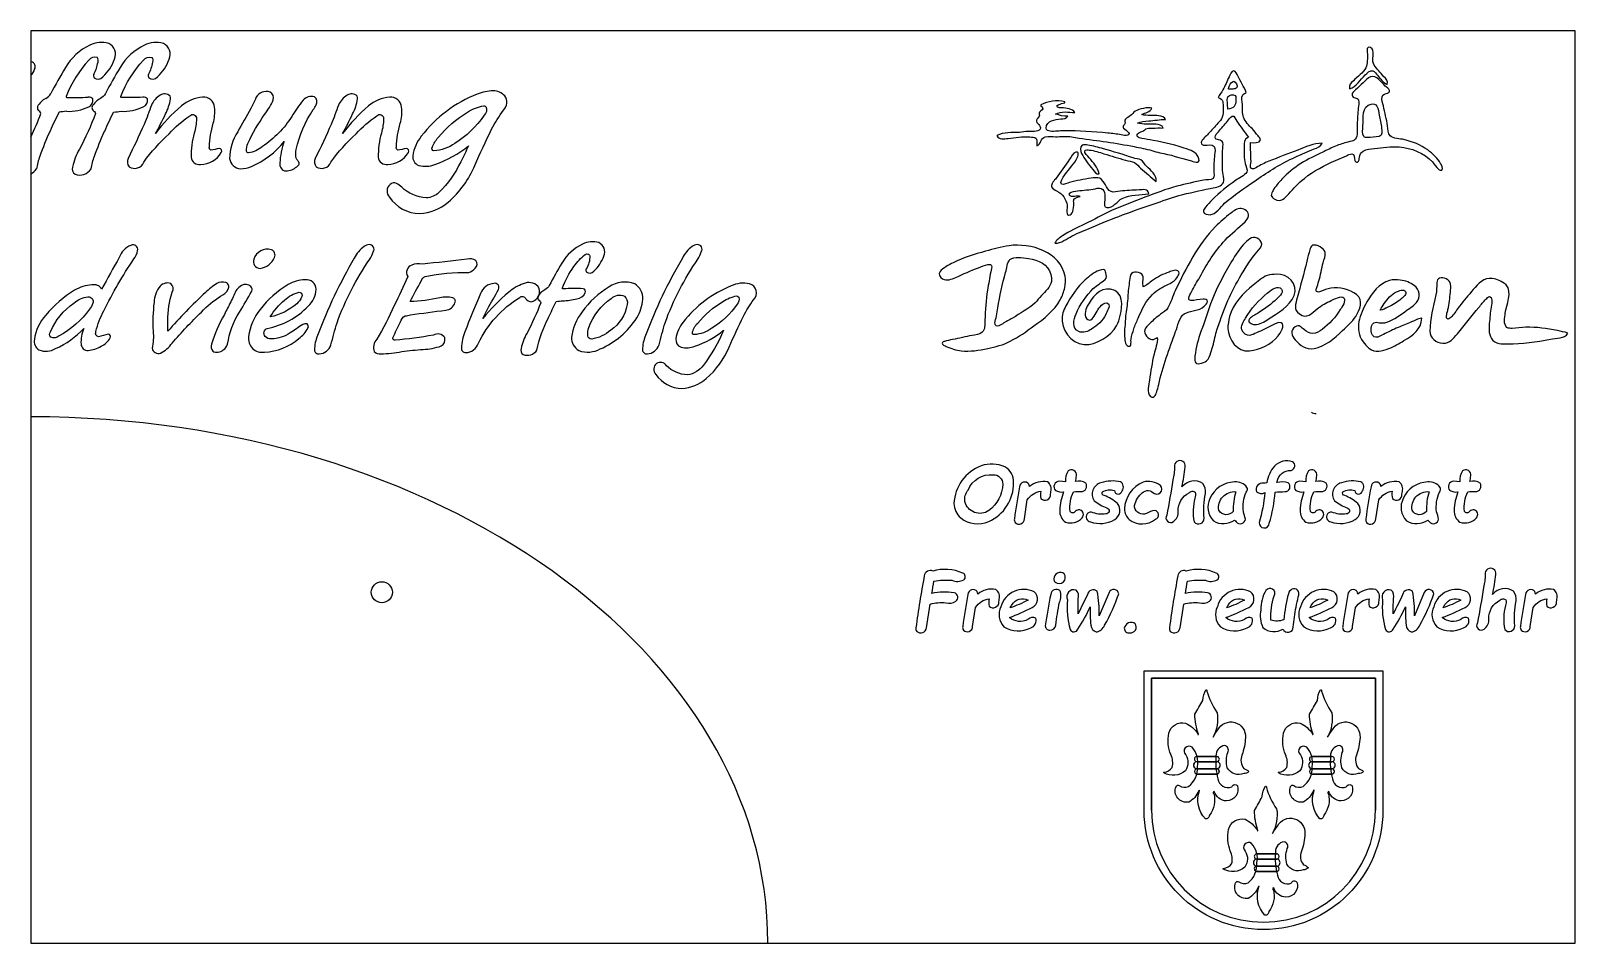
# Model space of a CAD drawing. Header units: millimetres. Extents: x 0 to 440, y 0 to 260.
import ezdxf

# ---------------------------------------------------------------- set-up
doc = ezdxf.new("R2010")
doc.units = ezdxf.units.MM
doc.layers.get('0').update_dxf_attribs({"linetype": 'CONTINUOUS'})

msp = doc.modelspace()

# ---------------------------------------------------------------- linework, layer by layer
for p, q in [((287.81, 238.9), (287.81, 238.59)), ((287.81, 238.59), (288.11, 238.34)), ((293.64, 239.26), (294.56, 239.51)), ((294.56, 239.51), (294.56, 239.82)), ((5.47, 231.45), (5.45, 231.43)), ((371.75, 223.07), (374.82, 224.38)), ((319.31, 75.51), (319.31, 37.86)), ((319.31, 37.86), (319.31, 75.51)), ((319.31, 75.51), (383.11, 75.51)), ((383.11, 75.51), (383.11, 37.86)), ((332.27, 53.2), (337.88, 53.2)), ((337.88, 53.2), (332.27, 53.2)), ((337.88, 53.2), (332.27, 53.2)), ((332.27, 53.2), (332.35, 53.19)), ((370.68, 53.2), (365.07, 53.2)), ((370.68, 53.2), (365.07, 53.2)), ((365.07, 53.2), (370.68, 53.2)), ((365.07, 53.2), (365.15, 53.19)), ((337.88, 51.7), (332.27, 51.7)), ((332.27, 51.7), (337.88, 51.7)), ((332.27, 51.7), (337.88, 51.7)), ((337.93, 49.7), (332.27, 49.7)), ((332.27, 49.7), (332.28, 49.7)), ((337.92, 49.7), (332.27, 49.7)), ((332.27, 49.7), (337.92, 49.7)), ((337.88, 51.7), (337.88, 51.7)), ((370.68, 51.7), (365.07, 51.7)), ((365.07, 51.7), (370.68, 51.7)), ((365.07, 51.7), (370.68, 51.7)), ((365.07, 49.7), (365.08, 49.7)), ((370.73, 49.7), (365.07, 49.7)), ((365.07, 49.7), (370.72, 49.7)), ((370.72, 49.7), (365.07, 49.7)), ((370.68, 51.7), (370.68, 51.7)), ((337.88, 48.2), (332.27, 48.2)), ((332.27, 48.2), (337.88, 48.2)), ((370.68, 48.2), (365.07, 48.2)), ((365.07, 48.2), (370.68, 48.2)), ((355.07, 25.44), (349.34, 25.44)), ((349.34, 25.44), (355.07, 25.44)), ((349.34, 25.44), (349.41, 25.44)), ((355.07, 25.44), (349.34, 25.44)), ((355.07, 23.94), (349.34, 23.94)), ((349.34, 23.94), (355.07, 23.94)), ((349.34, 23.94), (355.07, 23.94)), ((349.66, 24.01), (349.68, 23.88)), ((349.75, 22.03), (349.74, 21.83)), ((354.94, 25.44), (355.07, 25.44)), ((355.07, 21.94), (349.34, 21.94)), ((349.34, 21.94), (355.07, 21.94)), ((349.34, 21.94), (355.07, 21.94)), ((349.55, 20.47), (349.34, 20.44)), ((355.07, 20.44), (349.34, 20.44)), ((349.34, 20.44), (355.07, 20.44)), ((349.34, 20.44), (355.07, 20.44)), ((355.07, 20.44), (354.94, 20.44))]:
    msp.add_line(p, q)
msp.add_lwpolyline([(440, 260), (0, 260), (0, 0), (440, 0)], close=True)
for points in [[(18.09, 224.28, -0.01796), (21.02, 231.43), (21.04, 231.45, -0.014583), (23.58, 236.81, -0.025658), (25.72, 237.07, 0.128989), (32.03, 238.39, 0.359069), (33.23, 240.59, 0.246485), (31.91, 241.07, -0.004641), (25.9, 241.03, -0.665589), (25.61, 241.34, -0.09725), (32.09, 251.62, -0.303117), (34.48, 252.45, -0.246058), (34.68, 251.06, -0.06651), (33.51, 247.64, 0.238414), (33.57, 246.63, 0.411916), (36.07, 246.92, 0.124254), (39.39, 251.94, 0.413076), (37.74, 256.38, 0.191021), (32.35, 255.92, 0.151329), (25.44, 249.57, 0.014222), (21.22, 242.12, -0.12864), (19.83, 240.74, 0.146988), (17.45, 238.43, 0.229431), (17.61, 237.44, -0.143532), (18.43, 236.42, -0.027806), (13.85, 226.3, 0.081993), (11.88, 221.2, 0.338236), (12.58, 219.18, 0.358371), (17.14, 220.67, -0.032505)], [(32.18, 222.6, -0.050325), (39.37, 230.65, -0.064586), (45.29, 235.75, -0.760533), (47.17, 234.96, -0.077203), (46.57, 230.88, 0.072028), (45.67, 223.99), (45.65, 223.99, 0.422866), (48.36, 221.92, 0.263247), (54.26, 225.32, 0.597866), (53.67, 226.47, -0.008766), (51.27, 226.02, -0.44055), (50.87, 226.94, -0.070708), (51.97, 233.65, 0.088725), (52.34, 238.22, 0.419212), (48.93, 241.13, 0.158721), (42.92, 238.6, 0.059786), (35.48, 230.72, 0.013339), (38.38, 236.33, 0.083091), (39.78, 240.62, 0.156581), (39.64, 241.42, 0.367889), (36.84, 241.65, 0.147423), (34.33, 238.86, -0.014276), (32.28, 233.36, -0.009709), (27.72, 223.64, 0.308106), (28, 221.28, 0.484997)], [(77.56, 240.23, 0.046054), (74.36, 235.64, -0.104057), (65.95, 227.04, -0.133783), (62.03, 225.2, -0.414019), (61.44, 225.73, -0.117111), (61.83, 227.93, -0.043048), (66.61, 236.19, 0.063369), (69.05, 240.33, 0.373244), (68.17, 242.55, 0.353316), (64.11, 240.99, -0.037243), (62.67, 237.83, 0.002673), (58.92, 231.22, 0.13865), (56.63, 223.6, 0.346343), (59.7, 220.69, 0.091995), (62.83, 221.33, 0.12059), (72.19, 228.5, 0.082939), (70.96, 222.35, 0.441841), (72.68, 220.07, 0.154425), (75.78, 221.29, 0.542744), (76.1, 222.99, -0.156373), (75.61, 223.69, -0.127155), (75.62, 226.21, -0.094882), (80.47, 237.55, 0.040799), (81.29, 238.94, 0.406733), (80.81, 241.18, 0.300324)], [(90.14, 241.65, 0.147423), (87.63, 238.86, -0.014276), (85.58, 233.36, -0.009709), (81.02, 223.64, 0.308106), (81.3, 221.28, 0.484997), (85.47, 222.6, -0.050325), (92.67, 230.65, -0.064586), (98.59, 235.75, -0.760533), (100.47, 234.96, -0.077203), (99.87, 230.88, 0.072028), (98.97, 223.99), (98.95, 223.99, 0.422866), (101.66, 221.92, 0.263247), (107.56, 225.32, 0.597866), (106.97, 226.47, -0.008766), (104.57, 226.02, -0.44055), (104.17, 226.94, -0.070708), (105.26, 233.65, 0.088725), (105.64, 238.22, 0.419212), (102.23, 241.13, 0.158721), (96.22, 238.6, 0.059786), (88.78, 230.72, 0.013339), (91.68, 236.33, 0.083091), (93.08, 240.62, 0.156581), (92.94, 241.42, 0.367889)], [(122.48, 222.72, -0.092793), (116.27, 213.93, -0.176832), (112.63, 212.4, -0.175354), (105.65, 215.48, 0.053328), (104.21, 216.5, 0.308931), (102.34, 216.25, 0.42684), (102.18, 212.59, 0.241425), (110.8, 207.91, 0.164241), (118.92, 211.21, 0.11794), (126.49, 221.67, -0.004389), (131.23, 231.95, -0.031713), (134.66, 237.43, 0.357998), (135.04, 241.48, 0.214427), (131.7, 242.92, 0.086145), (127.18, 241.98, 0.136678), (111.25, 229.97, 0.144185), (108.83, 224.43, 0.363442), (110.51, 221.65, 0.165529), (115.13, 221.94, 0.093164), (124.69, 227.27, -0.011532)], [(124.44, 236.85, -0.098932), (129.03, 238.67, -0.14283), (129.75, 238.24, -0.294274), (129.13, 235.93, -0.106405), (120.79, 227.93, -0.138916), (114.82, 225.79, -0.599806), (114.41, 226.86, -0.083758), (116.06, 229.61, -0.080902)], [(4.24, 178.94, 0.149882), (0.99, 172.07, 0.305283), (2.29, 169.05, 0.21659), (7.05, 169.43, 0.097426), (15.13, 175.18, 0.136172), (14.31, 170.73, 0.422416), (16.29, 168.92, 0.120404), (20.02, 170.11, 0.152657), (22.59, 172.54, 0.597209), (22.06, 173.54, 0.021496), (19.26, 172.82, -0.483367), (18.55, 174.29, -0.071745), (20.8, 180.22, -0.035028), (29.33, 194.99, 0.143646), (30.38, 197.35, 0.688678), (28.46, 198.86, 0.217485), (25.16, 195.43, -0.001305), (20.16, 186.43, 0.333235), (17.4, 187.59, 0.125834), (12.46, 186.07, 0.0871)], [(97.55, 196.99, 0.624433), (96.36, 199.07, 0.169077), (94.93, 198.55, 0.123823), (92.16, 195.21, 0.044234), (81.68, 173.14, 0.104029), (80.8, 169.09, 0.449665), (82.17, 167.92, 0.298716), (85.49, 170.48, -0.011163), (87.23, 176.83, -0.063331), (96.58, 194.93, 0.044537)], [(157.95, 185.35, 0.586193), (157.33, 186.49, 0.032525), (151.69, 186.48, -0.665589), (151.44, 186.74, -0.065302), (154.75, 192.83, -0.096875), (157.96, 196.24, -0.526502), (159.24, 195.88, -0.154417), (158.21, 192.14, 0.238414), (158.26, 191.28, 0.411916), (160.41, 191.53, 0.124254), (163.25, 195.83, 0.413076), (161.84, 199.64, 0.191021), (157.21, 199.24, 0.151329), (151.29, 193.8, 0.014222), (147.68, 187.41, -0.12864), (146.48, 186.23, 0.146988), (144.45, 184.25, 0.229431), (144.58, 183.4, -0.143532), (145.29, 182.52, -0.027806), (141.36, 173.85, 0.081993), (139.67, 169.48, 0.338236), (140.27, 167.75, 0.358371), (144.18, 169.02, -0.066714), (147.5, 178.25), (147.52, 178.27, -0.014583), (149.7, 182.86, -0.025658), (151.53, 183.09, 0.066743), (155.54, 183.63, 0.233344)], [(191.03, 196.99, 0.624433), (189.83, 199.07, 0.169077), (188.41, 198.55, 0.123823), (185.63, 195.21, 0.044234), (175.15, 173.14, 0.104029), (174.28, 169.09, 0.449665), (175.65, 167.92, 0.298716), (178.97, 170.48, -0.011163), (180.71, 176.83, -0.063331), (190.06, 194.93, 0.044537)], [(65.3, 192.3, 0.251156), (69.44, 195.43, 0.434846), (68.52, 197.62, 0.398472), (63.5, 194.93, 0.510654)], [(103.54, 181.73, -0.032551), (98.55, 172.12, 0.278287), (97.85, 168.58, 0.219914), (99.71, 167.97, 0.048576), (105.69, 168.62, -0.016653), (111.73, 169.22, 0.075109), (116.94, 170.2, 0.312993), (117.94, 172.57, 0.384785), (114.69, 173.3, -0.032256), (103.75, 171.89, -0.615606), (103.17, 172.54, -0.029458), (105.33, 177.07, -0.223635), (106.65, 178.76, 0.099674), (108.17, 179.06, -0.006491), (118.21, 180.38, 0.300258), (120.84, 182.49, 0.483889), (120.19, 183.93, 0.118428), (116.54, 183.93, -0.046025), (108.06, 182.86, -0.006517), (111.21, 188.71, -0.251575), (112.38, 189.98, -0.06122), (124.74, 191.1, 0.110405), (126.62, 192.33, 0.389469), (126.8, 194.55, 0.215937), (124.3, 194.93, -0.006584), (111.54, 193.53, 0.161962), (108.5, 193.26, 0.475206), (107.37, 190.03, -0.014218)], [(49.74, 185.46, 0.024536), (39.02, 174.39, -0.017262), (39.03, 177.41, -0.083396), (40.25, 185.51, 0.370209), (39.85, 187.98, 0.296638), (36.81, 187.26, 0.151263), (35.09, 182.61, 0.042678), (34.83, 174.47, -0.083366), (34.53, 169.48, 0.4244), (36.93, 168.13, 0.131165), (40.25, 171.03, -0.021012), (48.6, 179.87, -0.063015), (54.06, 184.37, 0.170765), (56.21, 186.37, 0.43522), (55.55, 188.3, 0.211432), (52.99, 187.97, 0.047769)], [(56.03, 180.96), (56.03, 180.98, -0.003651), (55.12, 179.18, 0.053326), (51.47, 170.72, 0.259721), (51.8, 168.74, 0.341519), (54.78, 169.08, 0.212656), (56.05, 170.69, -0.103364), (59.45, 179.84, 0.011693), (62.94, 185.85, 0.285445), (62.71, 187.11, 0.313325), (60, 187.43, 0.201601), (57.84, 184.62, -0.013246)], [(81.29, 186.35, 0.453555), (78.11, 189.06, 0.123998), (73.29, 187.67, 0.098962), (65.3, 180.58, 0.137455), (62.03, 172.93, 0.51374), (66.58, 168.44, 0.174435), (76.34, 172.36, 0.13796), (78.94, 175.35, 0.406634), (78.71, 176.46, 0.222407), (77.47, 176.3, 0.005613), (73.91, 173.91, -0.132733), (68.5, 172.19, -0.259319), (66.75, 172.94, -0.53414), (67.3, 175.19, 0.156549), (79.03, 181.55, 0.195944)], [(75.75, 182.25, -0.12809), (68.21, 178.46, -0.0846), (72.29, 183.25, -0.133766), (76.46, 185.5, -0.571203), (77.14, 184.12, -0.118625)], [(128.13, 185.11, 0.01961), (123.69, 174.21, 0.088347), (122.67, 169.69, 0.482067), (123.91, 168.32, 0.323227), (127.5, 170.98, -0.145165), (139.29, 184.02, -0.491847), (140.97, 183.7, 0.267577), (142.65, 182.81, 0.537939), (144.46, 187.2, 0.315823), (140.3, 187.92, 0.093603), (136.18, 185.51, 0.051117), (128.75, 178.02), (130.1, 180.73, -0.001383), (133.27, 186.3, 0.603329), (131.93, 188.04, 0.296902)], [(172.64, 178.22), (172.64, 178.24, 0.121429), (174.34, 183.51, 0.28992), (172.05, 187.89, 0.237515), (164.73, 187.04, 0.104372), (157.06, 179.88, 0.146931), (154.08, 172.7, 0.297561), (156.17, 168.88, 0.209899), (162.23, 169.34, 0.149183)], [(198.94, 169.89, -0.004389), (203, 178.69, -0.031713), (205.94, 183.39, 0.576408), (204.74, 187.91, 0.17446), (199.53, 187.29, 0.136678), (185.87, 177, 0.144185), (183.8, 172.25, 0.363442), (185.24, 169.87, 0.165529), (189.2, 170.12, 0.093164), (197.39, 174.68, -0.056212), (191.64, 164.68, -0.190632), (187.06, 161.94, -0.175354), (181.08, 164.58, 0.390615), (178.24, 165.24, 0.42684), (178.1, 162.1, 0.241425), (185.49, 158.09, 0.164241), (192.45, 160.92, 0.11794)], [(8.07, 173.04, -0.256745), (5.67, 172.68, -0.353726), (5.55, 174.25, -0.137899), (12.24, 182.41, -0.158981), (16.24, 184.19, -0.552948), (17.66, 182.38, -0.07129), (16.72, 180.64, -0.100547)], [(158.7, 173.08, -0.129944), (158.98, 175.49, -0.149119), (165.38, 183.77), (165.4, 183.77, -0.293456), (169.13, 184.4, -0.280608), (169.88, 181.99, -0.205749), (165.21, 174.72, -0.140638), (159.79, 172.14, -0.398725)], [(201.73, 184.09, -0.294274), (201.2, 182.1, -0.106405), (194.05, 175.25, -0.138916), (188.94, 173.42, -0.444472), (188.49, 173.77, -0.185339), (190, 176.69, -0.080902), (197.18, 182.89, -0.098932), (201.12, 184.46, -0.14283)], [(272.91, 120.13, 0.297711), (280.01, 131.25, 0.284649), (277.52, 135.73, 0.185786), (270.76, 136.05, 0.297616), (263.01, 125.3, 0.192162), (264.93, 121.17, 0.272161)], [(334.65, 128.18, 0.190339), (333.97, 130.96, 0.387216), (327.97, 130.05, 0.018441), (328.92, 135.75, 1.163791), (325.86, 135.75, -0.054457), (325.37, 132.01, -0.009928), (323.65, 121.94, 0.864043), (325.55, 120.15, 0.26789), (326.91, 123.07, -0.303814), (330.07, 128.35, -0.417245), (331.74, 128.5, -0.165179), (331.65, 126.83, 0.112481), (331.45, 120.08, 0.743978), (334.27, 121.13, -0.058257)], [(349.98, 119.86, 0.998073), (352.86, 119.65, 0.060196), (354.49, 128.55, -0.003992), (357.3, 128.68, 0.705409), (358.25, 131.22, 0.139564), (355.04, 131.25), (355.13, 131.56, -0.385422), (359.09, 134.73, 0.636823), (359.51, 137.22, 0.286437), (354.33, 135.93, 0.141918), (352.14, 131.15, 0.011146), (351.18, 131.11, 0.563891), (349.23, 128.63, 0.298581), (351.62, 128.39, -0.043364)], [(266.11, 125.83, -0.212569), (267.07, 129.13, -0.327945), (274.18, 133.51, -0.422284), (276.91, 130.84, -0.233543), (272.95, 123.28, -0.523745)], [(297.08, 128.66, -0.008474), (299.21, 128.68, 0.609869), (300.56, 131.07, 0.255111), (297.67, 131.53, 0.022802), (297.89, 133.19, 0.712985), (295.55, 134.57, 0.185297), (294.79, 131.46), (293.11, 131.62, 0.697935), (291.97, 129, 0.137644), (294.22, 128.58, 0.073628), (293.16, 123.39, 0.266978), (294.82, 119.99, 0.304647), (299.51, 121.24, 1.017769), (297.61, 123.08, -0.563317), (296.1, 123.06, -0.14557)], [(366.11, 123.08, -0.563317), (364.6, 123.06, -0.14557), (365.57, 128.66, -0.008474), (367.71, 128.68, 0.609869), (369.06, 131.07, 0.255111), (366.16, 131.53, 0.022802), (366.39, 133.19, 0.712985), (364.04, 134.57, 0.185297), (363.28, 131.46), (361.61, 131.62, 0.697935), (360.47, 129, 0.137644), (362.71, 128.58, 0.073628), (361.65, 123.39, 0.266978), (363.31, 119.99, 0.304647), (368, 121.24, 1.017769)], [(405.52, 123.39, 0.266978), (407.19, 119.99, 0.304647), (411.88, 121.24, 1.017769), (409.98, 123.08, -0.563317), (408.47, 123.06, -0.14557), (409.44, 128.66, -0.008474), (411.58, 128.68, 0.609869), (412.93, 131.07, 0.255111), (410.03, 131.53, 0.022802), (410.26, 133.19, 0.712985), (407.92, 134.57, 0.185297), (407.15, 131.46), (405.48, 131.62, 0.697935), (404.34, 129, 0.137644), (406.58, 128.58, 0.073628)], [(287.8, 126.71, 0.690943), (290.54, 127.96, 0.052215), (290.64, 128.68, 0.309399), (289.71, 131.44, 0.234457), (284.53, 130.12, 0.120267), (284.36, 130.83, 0.683379), (281.71, 130.05, 0.015042), (280.23, 120.93, 0.211524), (280.45, 119.9, 0.689346), (283.07, 120.93), (283.91, 126.31, -0.222007), (287.76, 128.8, 0.108613)], [(310.48, 131.48, 0.132581), (304.9, 131.2, 0.528465), (302.99, 126.07, 0.073632), (306.58, 124.02, -0.916475), (306.29, 122.35, -0.15395), (302.21, 122.86, 1.018549), (301.92, 120.1, 0.232376), (308.81, 120.73, 0.453158), (309.59, 125.28, 0.087933), (305.84, 127.58, -0.596921), (305.34, 128.64, -0.208226), (308.72, 128.97, 0.864737), (310.9, 128.89, 0.44297)], [(321.84, 130.43, 0.218634), (316.94, 131.41, 0.293029), (311.59, 123.74, 0.176637), (312.93, 120.7, 0.348751), (320.41, 120.84, 0.792862), (320.21, 123.34, 0.07987), (317.88, 122.42, -0.457142), (314.43, 124.22, -0.197904), (316.37, 128.01, -0.440637), (319.72, 128.45, 0.997703)], [(336.92, 120.31, 0.285013), (342.98, 120.59, 0.02), (343.43, 120.1, 0.697818), (346.04, 120.86, 0.046616), (345.47, 122.95, -0.13622), (346.28, 128.55, 0.337236), (346.49, 129.9, 0.267503), (342.98, 131.43, 0.29469), (335.96, 126.73, 0.316087)], [(338.49, 123.36, -0.498007), (343.35, 128.66, 0.090198), (342.6, 123.05, -0.532087)], [(373.84, 128.64, -0.208226), (377.21, 128.97, 0.864737), (379.39, 128.89, 0.44297), (378.98, 131.48, 0.132581), (373.39, 131.2, 0.528465), (371.48, 126.07, 0.073632), (375.08, 124.02, -0.916475), (374.79, 122.35, -0.15395), (370.7, 122.86, 1.018549), (370.41, 120.1, 0.232376), (377.3, 120.73, 0.453158), (378.08, 125.28, 0.087933), (374.34, 127.58, -0.596921)], [(380.37, 120.93, 0.211524), (380.59, 119.9, 0.689346), (383.21, 120.93), (384.05, 126.31, -0.222007), (387.9, 128.8, 0.108613), (387.93, 126.71, 0.690943), (390.67, 127.96, 0.052215), (390.78, 128.68, 0.309399), (389.85, 131.44, 0.234457), (384.67, 130.12, 0.120267), (384.5, 130.83, 0.683379), (381.85, 130.05, 0.015042)], [(398.03, 131.43, 0.29469), (391.01, 126.73, 0.316087), (391.97, 120.31, 0.285013), (398.03, 120.59, 0.02), (398.48, 120.1, 0.697818), (401.09, 120.86, 0.046616), (400.52, 122.95, -0.13622), (401.33, 128.55, 0.337236), (401.54, 129.9, 0.267503)], [(398.41, 128.66, 0.090198), (397.66, 123.05, -0.532087), (393.54, 123.36, -0.498007)], [(252.39, 88.84, 0.606096), (255.19, 89.89), (256.24, 96.62, -0.092747), (260.69, 97.01, 0.233478), (263.58, 97.44, 0.667722), (263.04, 99.84, 0.092788), (256.72, 99.64, 0.010301), (257.29, 103.2, -0.058708), (262.43, 103.43, 0.227686), (265.8, 103.52, 0.586562), (265.52, 105.47, 0.17079), (256.97, 106.04, 0.497611), (254.56, 104.72, 0.012372), (252.17, 89.89, 0.2123)], [(294.45, 105.24, 0.621936), (291.45, 103.83, 0.179701), (291.86, 102.87, 0.864875)], [(326.8, 104.72, 0.012372), (324.41, 89.89, 0.2123), (324.63, 88.84, 0.606096), (327.43, 89.89), (328.48, 96.62, -0.092747), (332.93, 97.01, 0.233478), (335.81, 97.44, 0.667722), (335.28, 99.84, 0.092788), (328.96, 99.64, 0.010301), (329.53, 103.2, -0.058708), (334.67, 103.43, 0.227686), (338.04, 103.52, 0.586562), (337.76, 105.47, 0.17079), (329.21, 106.04, 0.497611)], [(412.17, 91.28, 0.864043), (414.07, 89.49, 0.26789), (415.43, 92.42, -0.303814), (418.59, 97.7, -0.417245), (420.25, 97.84, -0.165179), (420.16, 96.18, 0.112481), (419.97, 89.42, 0.743978), (422.78, 90.47, -0.058257), (423.17, 97.52, 0.190339), (422.48, 100.3, 0.387216), (416.49, 99.39, 0.018441), (417.43, 105.09, 1.163791), (414.38, 105.09, -0.054457), (413.89, 101.35, -0.009928)], [(266.98, 99.39, 0.015042), (265.5, 90.27, 0.211524), (265.71, 89.24, 0.689346), (268.33, 90.27), (269.17, 95.65, -0.222007), (273.03, 98.14, 0.108613), (273.06, 96.05, 0.690943), (275.8, 97.3, 0.052215), (275.91, 98.02, 0.309399), (274.97, 100.78, 0.234457), (269.79, 99.46, 0.120267), (269.63, 100.18, 0.683379)], [(286.3, 92.62, 0.302415), (284.1, 92.27, -0.318006), (278.83, 92.79, 0.025016), (285.32, 95.66, 0.554165), (285.88, 100.1, 0.469997), (276.39, 95.89, 0.321631), (277.27, 90.18, 0.278917), (284.88, 89.89, 0.43712)], [(279.58, 96.48, -0.39485), (284.12, 97.79, -0.040437), (279.02, 95.52, -0.034484)], [(290.59, 99.39, 0.017324), (289.03, 90.43, 0.449708), (290.33, 89.23, 0.378769), (292.01, 90.62, -0.018861), (293.09, 97.14, 0.197615), (293.21, 100.49, 0.57971)], [(295.35, 97.85, 0.094924), (296.16, 89.39, 0.667389), (298.29, 89.47, 0.046362), (301.84, 95.88, 0.037044), (302.02, 90.6, 0.306247), (303.51, 88.68, 0.270574), (305.94, 90.63, 0.04551), (309.97, 99.52, 0.762026), (307.2, 99.94), (304.42, 93.25, 0.052456), (303.85, 100.28, 0.579065), (301.04, 99.3, -0.006878), (298.37, 93.87, -0.015381), (298.43, 98.12, 0.28713), (297.79, 100.63, 0.658161)], [(346.55, 89.89, 0.43712), (347.97, 92.62, 0.302415), (345.77, 92.27, -0.318006), (340.5, 92.79, 0.025016), (346.99, 95.66, 0.554165), (347.55, 100.1, 0.469997), (338.06, 95.89, 0.321631), (338.94, 90.18, 0.278917)], [(345.79, 97.79, -0.040437), (340.69, 95.52, -0.034484), (341.25, 96.48, -0.39485)], [(351.91, 100.52, 0.144122), (350.47, 95, 0.168055), (351.05, 89.94, 0.328108), (356.77, 89.52, 0.834761), (359.67, 90.09, -0.009296), (360.49, 95.77), (360.49, 95.75, 0.007816), (361.12, 98.71, 0.302622), (360.94, 100.63, 0.552722), (358.3, 99.58, 0.034525), (356.97, 92.18, -0.18839), (353.34, 92.09, -0.107254), (354.29, 98.99, 0.933448)], [(370.29, 89.89, 0.43712), (371.71, 92.62, 0.302415), (369.51, 92.27, -0.318006), (364.24, 92.79, 0.025016), (370.73, 95.66, 0.554165), (371.29, 100.1, 0.469997), (361.8, 95.89, 0.321631), (362.68, 90.18, 0.278917)], [(364.99, 96.48, -0.39485), (369.53, 97.79, -0.040437), (364.43, 95.52, -0.034484)], [(375.26, 99.39, 0.015042), (373.78, 90.27, 0.211524), (373.99, 89.24, 0.689346), (376.61, 90.27), (377.45, 95.65, -0.222007), (381.31, 98.14, 0.108613), (381.34, 96.05, 0.690943), (384.08, 97.3, 0.052215), (384.19, 98.02, 0.309399), (383.25, 100.78, 0.234457), (378.07, 99.46, 0.120267), (377.91, 100.18, 0.683379)], [(391.65, 95.88, 0.037044), (391.84, 90.6, 0.306247), (393.33, 88.68, 0.270574), (395.76, 90.63, 0.04551), (399.78, 99.52, 0.762026), (397.01, 99.94), (394.23, 93.25, 0.052456), (393.66, 100.28, 0.579065), (390.86, 99.3, -0.006878), (388.18, 93.87, -0.015381), (388.25, 98.12, 0.28713), (387.6, 100.63, 0.658161), (385.16, 97.85, 0.094924), (385.97, 89.39, 0.667389), (388.11, 89.47, 0.046362)], [(402.16, 92.79, 0.025016), (408.65, 95.66, 0.554165), (409.21, 100.1, 0.469997), (399.72, 95.89, 0.321631), (400.6, 90.18, 0.278917), (408.21, 89.89, 0.43712), (409.63, 92.62, 0.302415), (407.43, 92.27, -0.318006)], [(402.91, 96.48, -0.39485), (407.45, 97.79, -0.040437), (402.35, 95.52, -0.034484)], [(428.08, 95.65, -0.222007), (431.94, 98.14, 0.108613), (431.97, 96.05, 0.690943), (434.71, 97.3, 0.052215), (434.81, 98.02, 0.309399), (433.88, 100.78, 0.234457), (428.7, 99.46, 0.120267), (428.53, 100.18, 0.683379), (425.89, 99.39, 0.015042), (424.41, 90.27, 0.211524), (424.62, 89.24, 0.689346), (427.24, 90.27)], [(311.55, 89.72, 0.471481), (313.08, 88.44, 0.630962), (314.68, 91.02, 0.575953)], [(317.21, 37.86), (317.21, 77.61), (385.21, 77.61), (385.21, 37.86, -1)], [(383.11, 75.51), (319.31, 75.51), (319.31, 37.86, 1), (383.11, 37.86)], [(333.91, 69.19, -0.122901), (334.82, 72.22, -0.554444), (335.08, 71.84, 0.081211), (338.01, 65.67, -0.161091), (336.83, 58.69, -0.038955), (338.22, 60.79, -0.813922), (346.07, 58.61, -0.07028), (345.08, 53.61, 0.282534), (345.65, 49.77, -0.115647), (347.04, 48.94, -0.227917), (345.59, 48.34, -0.392823), (340.9, 49.96, -0.151532), (341.02, 54.37, 0.528166), (340.14, 56.31, 0.400581), (337.66, 53.34, 0.089498), (338.24, 46.81, 0.490397), (342.16, 44.52, -0.580106), (343.79, 44.84, -0.504802), (340.67, 40.52, -0.310854), (337.17, 43.18, 0.922663), (337.07, 42.59, -0.23114), (335.79, 36.48, -0.43365), (334.65, 35.38, -0.277835), (332.97, 43.53, 0.635267), (332.93, 43.63, 0.056652), (332.77, 43.38, -0.167908), (329.9, 40.2, -0.598071), (326.29, 44.63, -0.472833), (327.19, 44.92, 0.26184), (329.88, 44.65, 0.246622), (332.39, 50.28, 0.237036), (330.87, 55.81, 0.992908), (329.07, 53.66, -0.29909), (328.94, 49.12, -0.324953), (322.8, 48.55, -0.806745), (322.87, 48.73, 0.218306), (325.19, 50.05, 0.181604), (324.8, 53.72, -0.144171), (324.27, 59.84, -0.406745), (329.03, 62.73, -0.140369), (332.53, 59.6, 2.04562), (332.67, 59.58, -0.075726), (331.64, 65.26, 0.007264)], [(370.65, 65.67, -0.161091), (369.48, 58.69, -0.038955), (370.87, 60.79, -0.813922), (378.72, 58.61, -0.07028), (377.73, 53.61, 0.282534), (378.3, 49.77, -0.115647), (379.69, 48.94, -0.227917), (378.23, 48.34, -0.392823), (373.55, 49.96, -0.151532), (373.67, 54.37, 0.528166), (372.79, 56.31, 0.400581), (370.31, 53.34, 0.089498), (370.89, 46.81, 0.490397), (374.81, 44.52, -0.580106), (376.44, 44.84, -0.504802), (373.32, 40.52, -0.310854), (369.82, 43.18, 0.922663), (369.72, 42.59, -0.23114), (368.43, 36.48, -0.43365), (367.3, 35.38, -0.277835), (365.62, 43.53, 0.635267), (365.58, 43.63, 0.056652), (365.42, 43.38, -0.167908), (362.55, 40.2, -0.598071), (358.94, 44.63, -0.472833), (359.84, 44.92, 0.26184), (362.52, 44.65, 0.246622), (365.04, 50.28, 0.237036), (363.52, 55.81, 0.992908), (361.72, 53.66, -0.29909), (361.59, 49.12, -0.324953), (355.44, 48.55, -0.806745), (355.52, 48.73, 0.218306), (357.84, 50.05, 0.181604), (357.45, 53.72, -0.144171), (356.92, 59.84, -0.406745), (361.68, 62.73, -0.140369), (365.18, 59.6, 2.04562), (365.32, 59.58, -0.075726), (364.29, 65.26, 0.007264), (366.56, 69.19, -0.122901), (367.47, 72.22, -0.554444), (367.73, 71.84, 0.081211)], [(362.61, 22.33, -0.115647), (364, 21.5, -0.227917), (362.54, 20.9, -0.392823), (357.85, 22.52, -0.151532), (357.98, 26.93, 0.528166), (357.1, 28.87, 0.400581), (354.62, 25.9, 0.089498), (355.2, 19.37, 0.490397), (359.11, 17.08, -0.580106), (360.74, 17.4, -0.504802), (357.62, 13.08, -0.310854), (354.12, 15.74, 0.922663), (354.02, 15.15, -0.23114), (352.74, 9.04, -0.43365), (351.6, 7.94, -0.277835), (349.92, 16.09, 0.635267), (349.89, 16.19, 0.056652), (349.73, 15.94, -0.167908), (346.86, 12.76, -0.598071), (343.25, 17.19, -0.472833), (344.15, 17.48, 0.26184), (346.83, 17.21, 0.246622), (349.35, 22.84, 0.237036), (347.83, 28.37, 0.992908), (346.03, 26.22, -0.29909), (345.9, 21.68, -0.324953), (339.75, 21.12, -0.806745), (339.83, 21.29, 0.218306), (342.14, 22.61, 0.181604), (341.75, 26.28, -0.144171), (341.23, 32.4, -0.406745), (345.98, 35.29, -0.140369), (349.49, 32.16, 2.04562), (349.63, 32.14, -0.075726), (348.6, 37.82, 0.007264), (350.86, 41.75, -0.122901), (351.77, 44.78, -0.554444), (352.03, 44.4, 0.081211), (354.96, 38.23, -0.161091), (353.78, 31.25, -0.038955), (355.18, 33.36, -0.813922), (363.03, 31.17, -0.07028), (362.03, 26.17, 0.282534)]]:
    msp.add_lwpolyline(points, format="xyb", close=True)
msp.add_circle((100, 100), 3)
for centre, radius, start, end in [((23.57, 241.6), 15.85, 115.3694, 149.7902), ((20.06, 249.34), 7.35, 73.2907, 116.5483), ((20.77, 253.33), 3.36, -24.4715, 65.3059), ((0.2, 244.64), 6.56, 90.5453, 91.7514), ((-0.19, 249.79), 1.45, -29.7735, 76.7909), ((39.47, 229.98), 31.54, 136.6781, 158.8962), ((18.34, 250.25), 2.28, 75.4603, 142.9121), ((5.71, 253.74), 13.68, 333.4726, 348.6932), ((17.69, 251.57), 1.52, -19.378, 35.9158), ((12.22, 256.01), 12.3, 312.3781, 340.7099), ((-2.57, 250.03), 3.76, 313.1088, 345.2043), ((138.72, 171.75), 150.52, 148.8696, 152.1287), ((18.97, 247.19), 1.12, 156.6839, 210.3231), ((19.11, 248.04), 1.79, 231.8001, 321.3504), ((2.34, 244.1), 3.87, 299.915, 329.2362), ((2.99, 238.1), 1.15, 163.2889, 214.9762), ((6.93, 235.63), 5.77, 117.5256, 150.9732), ((10.26, 241.25), 0.228, 155.7305, 290.3197), ((10.81, 249.77), 12.71, 267.044, 296.4438), ((11.13, 564.72), 323.69, 269.8593, 270.9229), ((16.54, 239.58), 1.51, 42.2149, 97.6011), ((15.73, 240.21), 1.97, -68.0223, 10.9842), ((-90.33, 272.54), 99.95, 334.6514, 338.8165), ((0.72, 235.52), 2.33, 22.6214, 55.2933), ((98.49, 190.55), 101.61, 152.9168, 156.2588), ((11.68, 216.17), 20.96, 94.1855, 100.0646), ((103.58, 187.05), 107.7, 155.6612, 159.7769), ((-1.61, 222.7), 3.78, 295.1834, 327.491), ((29.78, 215.22), 28.72, 161.6291, 169.0762), ((332.27, 52.45), 0.75, 84.5998, 270), ((332.27, 52.45), 0.75, 84.5998, 270), ((332.27, 52.45), 0.75, 84.5998, 270), ((337.88, 52.45), 0.75, -90.0356, 90.0001), ((337.88, 52.45), 0.75, -90.0356, 90.0001), ((337.88, 52.45), 0.75, -90.0356, 90.0001), ((365.07, 52.45), 0.75, 84.5998, 270), ((365.07, 52.45), 0.75, 84.5998, 270), ((365.07, 52.45), 0.75, 84.5998, 270), ((370.68, 52.45), 0.75, -90.0356, 90.0001), ((370.68, 52.45), 0.75, -90.0356, 90.0001), ((370.68, 52.45), 0.75, -90.0356, 90.0001), ((332.27, 50.7), 1, 89.9994, 270.0153), ((332.27, 50.7), 1, 89.9994, 270.0153), ((332.28, 50.7), 1, 90.0264, 270.033), ((332.28, 48.95), 0.75, 89.9918, 270), ((332.28, 48.95), 0.75, 89.9918, 270), ((337.87, 50.7), 1, -89.9692, 90.1049), ((337.87, 50.7), 0.999, -89.9846, 90.064), ((337.87, 50.7), 1, -89.9692, 90.1049), ((337.87, 48.95), 0.751, -89.9096, 90.0154), ((337.88, 48.95), 0.75, -90, 90.0308), ((337.88, 48.95), 0.75, -90, 90.0308), ((365.07, 50.7), 1, 89.9994, 270.0153), ((365.07, 50.7), 1, 89.9994, 270.0153), ((365.08, 50.7), 1, 90.0264, 270.033), ((365.08, 48.95), 0.75, 89.9918, 270), ((365.08, 48.95), 0.75, 89.9918, 270), ((370.67, 50.7), 1, -89.9692, 90.1049), ((370.67, 50.7), 0.999, -89.9846, 90.064), ((370.67, 50.7), 1, -89.9692, 90.1049), ((370.67, 48.95), 0.751, -89.9096, 90.0154), ((370.68, 48.95), 0.75, -90, 90.0308), ((370.68, 48.95), 0.75, -90, 90.0308), ((351.21, 37.86), 31.9, -180, 0), ((349.34, 22.94), 1, 70.4712, 294.0376), ((349.34, 22.94), 1, 70.4712, 294.0376), ((349.34, 22.94), 1, 70.4712, 294.0376), ((349.34, 24.69), 0.75, 84.5998, 295.1341), ((349.34, 24.69), 0.75, 84.5998, 295.1341), ((349.34, 24.69), 0.75, 84.5998, 295.1341), ((354.94, 24.69), 0.75, -90.0356, 90.0001), ((354.94, 24.69), 0.75, -90.0356, 90.0001), ((354.94, 24.69), 0.75, -90.2209, 90.0091), ((354.94, 22.94), 1, -89.9692, 90.1049), ((354.94, 22.94), 1, -89.9692, 90.1049), ((354.94, 22.94), 1, -89.9692, 90.1049), ((349.34, 21.19), 0.75, 58.1868, 286.3253), ((349.34, 21.19), 0.75, 58.1868, 286.3253), ((349.34, 21.19), 0.75, 58.1868, 286.3253), ((354.94, 21.19), 0.75, -90, 90.0308), ((354.94, 21.19), 0.75, -90, 90.0308), ((354.94, 21.19), 0.75, -90, 90.0308)]:
    msp.add_arc(centre, radius, start, end)
msp.add_ellipse((0, 0), major_axis=(-210, 0), ratio=0.714286, start_param=3.141593, end_param=4.712389)
for points in [[(382.41, 254.39), (382.27, 254.96), (381.14, 255.88), (380.79, 254.96)], [(380.8, 253.48), (380.81, 252.31), (380.88, 250.56), (380.4, 249.49)], [(380.79, 254.96), (380.63, 254.55), (380.8, 253.91), (380.8, 253.48)], [(382.75, 250.25), (381.91, 251.49), (382.75, 253.02), (382.41, 254.39)], [(341.4, 246.88), (340.8, 245.66), (340.28, 244.38), (339.63, 243.19)], [(342.74, 248.62), (342.06, 248.62), (341.65, 247.37), (341.4, 246.88)], [(343.86, 247.18), (343.65, 247.61), (343.34, 248.62), (342.74, 248.62)], [(346.28, 242.43), (345.68, 244.05), (344.64, 245.63), (343.86, 247.18)], [(375.74, 243.5), (377.76, 244.02), (378.73, 246.16), (380.19, 247.46)], [(380.4, 249.49), (379.76, 248.08), (377.9, 246.89), (376.81, 245.8)], [(381.72, 246.92), (380.89, 246.61), (380.19, 245.8), (379.58, 245.19)], [(380.19, 247.46), (380.68, 247.9), (381.61, 248.84), (382.34, 248.63)], [(385.87, 244.28), (384.84, 245.24), (383.39, 247.53), (381.72, 246.92)], [(382.34, 248.63), (382.91, 248.47), (383.32, 247.77), (383.68, 247.34)], [(385.45, 247.03), (384.55, 248.06), (383.51, 249.12), (382.75, 250.25)], [(383.68, 247.34), (384.45, 246.42), (385.35, 245.18), (386.48, 244.73)], [(386.48, 244.73), (386.78, 245.78), (386.1, 246.29), (385.45, 247.03)], [(339.63, 243.19), (339.22, 242.45), (338.61, 241.84), (338.3, 241.05)], [(341.09, 241.18), (341.43, 241.76), (342.6, 242.05), (343.11, 241.55)], [(341.21, 243.35), (341.25, 243.74), (341.32, 244.07), (341.52, 244.42)], [(342.44, 243.41), (342.03, 243.35), (341.62, 243.35), (341.21, 243.35)], [(341.52, 244.42), (341.74, 244.8), (342.25, 245.62), (342.75, 245.62)], [(343.65, 243.87), (343.44, 243.49), (342.82, 243.47), (342.44, 243.41)], [(342.75, 245.62), (343.35, 245.62), (343.92, 244.36), (343.65, 243.87)], [(345.32, 241.75), (345.55, 242.06), (345.95, 242.23), (346.28, 242.43)], [(376.81, 245.8), (376.13, 245.11), (375.46, 244.53), (375.74, 243.5)], [(377.43, 243.19), (377.05, 242.81), (376.39, 242.28), (376.44, 241.67)], [(379.58, 245.19), (378.88, 244.5), (378.12, 243.89), (377.43, 243.19)], [(385, 241.19), (385.17, 241.97), (386.03, 242.02), (386.63, 242.29)], [(387.13, 243.02), (387, 243.54), (386.24, 243.94), (385.87, 244.28)], [(386.63, 242.29), (386.92, 242.43), (387.23, 242.65), (387.13, 243.02)], [(288.11, 238.34), (288.84, 237.44), (287.73, 237.46), (287.36, 236.83)], [(294.56, 239.82), (292.36, 240.34), (289.8, 239.94), (287.81, 238.9)], [(292.48, 238.29), (291.85, 238.79), (293.37, 239.19), (293.64, 239.26)], [(293.79, 238.1), (293.41, 238.14), (292.81, 238.03), (292.48, 238.29)], [(297.48, 236.75), (296.81, 237.77), (294.92, 237.99), (293.79, 238.1)], [(319.42, 237.98), (318.19, 238.33), (315.75, 237.76), (314.66, 237.08)], [(316.51, 236.13), (317.52, 236.73), (318.95, 236.8), (319.42, 237.98)], [(338.3, 241.05), (339.88, 240.55), (339.68, 239.39), (339.68, 237.98)], [(339.68, 237.98), (339.68, 237.13), (339.79, 236.17), (339.47, 235.37)], [(340.91, 239.66), (340.9, 240.15), (340.83, 240.74), (341.09, 241.18)], [(341.06, 237.67), (341.03, 238.34), (340.91, 238.99), (340.91, 239.66)], [(343.36, 240.28), (343.36, 238.61), (342.73, 237.96), (341.06, 237.67)], [(343.11, 241.55), (343.43, 241.23), (343.36, 240.68), (343.36, 240.28)], [(345.2, 239.05), (345.16, 239.87), (344.75, 241.03), (345.32, 241.75)], [(345.52, 235.37), (345.1, 236.57), (345.25, 237.81), (345.2, 239.05)], [(376.44, 241.67), (376.51, 240.62), (378.04, 241.21), (378.3, 240.27)], [(378.21, 237.98), (378.1, 236.44), (377.96, 234.91), (377.89, 233.37)], [(378.3, 240.27), (378.5, 239.54), (378.26, 238.71), (378.21, 237.98)], [(379.55, 232.91), (379.74, 234.96), (379.1, 238.7), (381.88, 239.15)], [(381.88, 239.15), (382.51, 239.26), (383.18, 239.16), (383.54, 238.57)], [(383.54, 238.57), (383.98, 237.86), (384.05, 236.79), (384.19, 235.98)], [(385.38, 238.59), (385.22, 239.35), (384.83, 240.42), (385, 241.19)], [(386.57, 232.91), (386.27, 234.82), (385.76, 236.7), (385.38, 238.59)], [(286.54, 234.59), (286.27, 233.59), (288.12, 232.97), (287.55, 232.01)], [(287.3, 235.69), (287.15, 235.26), (286.66, 235.05), (286.54, 234.59)], [(287.36, 236.83), (287.15, 236.47), (287.44, 236.06), (287.3, 235.69)], [(289.27, 232.3), (289.37, 234.54), (291.81, 234.68), (293.49, 234.91)], [(291.95, 236.29), (293.67, 237.25), (295.61, 236.75), (297.48, 236.75)], [(295.48, 235.67), (294.21, 235.67), (293.16, 235.9), (291.95, 236.29)], [(293.49, 234.91), (294.24, 235.01), (295.07, 234.97), (295.48, 235.67)], [(311.73, 233.54), (311.59, 233.16), (311.06, 232.91), (311.19, 232.45)], [(311.85, 234.85), (311.54, 234.43), (311.9, 233.98), (311.73, 233.54)], [(313.26, 235.77), (312.83, 235.44), (312.17, 235.29), (311.85, 234.85)], [(314.66, 237.08), (314.11, 236.73), (313.76, 236.17), (313.26, 235.77)], [(315.28, 233.68), (316.27, 234.17), (317.41, 234.2), (318.5, 234.32)], [(320.5, 233.37), (318.82, 233.44), (316.9, 233.29), (315.28, 233.68)], [(321.42, 235.78), (319.81, 235.99), (318.08, 235.76), (316.51, 236.13)], [(318.5, 234.32), (320.08, 234.49), (321.67, 234.75), (323.26, 234.75)], [(322.64, 232.3), (322.36, 233.22), (321.36, 233.33), (320.5, 233.37)], [(323.26, 234.75), (323, 235.56), (322.19, 235.68), (321.42, 235.78)], [(338.23, 233.68), (337.34, 232.64), (336.39, 231.64), (335.49, 230.61)], [(339.47, 235.37), (339.21, 234.72), (338.68, 234.2), (338.23, 233.68)], [(338.36, 231.22), (339.21, 232.26), (340.1, 233.27), (340.97, 234.29)], [(340.97, 234.29), (341.33, 234.72), (341.77, 235.46), (342.29, 235.69)], [(342.29, 235.69), (342.95, 235.97), (343.32, 234.69), (343.59, 234.29)], [(343.59, 234.29), (344.63, 232.73), (345.83, 231.25), (346.89, 229.69)], [(347.96, 232.14), (347.05, 233.09), (345.98, 234.1), (345.52, 235.37)], [(377.89, 233.37), (377.84, 232.21), (378.15, 230.06), (377.34, 229.12)], [(384.19, 235.98), (384.4, 234.75), (384.7, 233.54), (384.88, 232.3)], [(281.67, 231.08), (279.54, 230.98), (277.18, 231.17), (275.22, 230.15)], [(275.22, 230.15), (275.85, 228.88), (277.27, 229.24), (278.45, 229.36)], [(278.45, 229.36), (280.4, 229.54), (282.64, 230.03), (284.59, 229.78)], [(284.13, 231.35), (283.31, 231.27), (282.49, 231.11), (281.67, 231.08)], [(287.55, 232.01), (286.94, 231), (285.09, 231.44), (284.13, 231.35)], [(284.59, 229.78), (285.15, 229.7), (286.07, 229.81), (286.46, 229.32)], [(286.46, 229.32), (286.84, 228.84), (286.58, 227.81), (286.58, 227.23)], [(286.58, 227.23), (287.76, 227.64), (287.72, 229.41), (289.04, 229.78)], [(289.04, 229.78), (289.92, 230.02), (291.04, 229.84), (291.95, 229.84)], [(290.42, 231.4), (289.88, 231.47), (289.24, 231.65), (289.27, 232.3)], [(294.41, 231.53), (293.09, 231.53), (291.73, 231.25), (290.42, 231.4)], [(291.95, 229.84), (293.47, 229.84), (295.04, 229.96), (296.56, 229.82)], [(306.84, 230.89), (302.74, 231.28), (298.52, 231.53), (294.41, 231.53)], [(296.56, 229.82), (297.29, 229.75), (297.98, 229.51), (298.7, 229.41)], [(298.7, 229.41), (303.95, 228.72), (309.16, 228.06), (314.36, 227.01)], [(310.67, 230.37), (309.4, 230.56), (308.12, 230.77), (306.84, 230.89)], [(312.51, 230.24), (311.98, 230.04), (311.21, 230.29), (310.67, 230.37)], [(311.19, 232.45), (311.34, 231.92), (313.98, 230.81), (312.51, 230.24)], [(315.25, 230.02), (314.79, 230.9), (316.33, 231.16), (316.81, 231.42)], [(316.51, 229.37), (316.06, 229.45), (315.49, 229.57), (315.25, 230.02)], [(319.73, 228.78), (318.65, 228.96), (317.58, 229.17), (316.51, 229.37)], [(316.81, 231.42), (317.24, 231.65), (317.58, 232.04), (318.04, 232.21)], [(318.04, 232.21), (318.51, 232.38), (319.08, 232.29), (319.57, 232.3)], [(319.57, 232.3), (320.62, 232.33), (321.59, 232.34), (322.64, 232.3)], [(335.49, 230.61), (334.93, 229.97), (333.54, 229.07), (333.47, 228.16)], [(337.42, 229.7), (337.4, 230.25), (338.04, 230.83), (338.36, 231.22)], [(339.63, 228.15), (339.35, 229.23), (337.46, 228.62), (337.42, 229.7)], [(346.89, 229.69), (345.66, 229.14), (345.66, 228.14), (345.66, 226.93)], [(347.5, 228.16), (348.23, 228.16), (350.19, 227.87), (350.33, 228.93)], [(349.7, 230.04), (349.08, 230.71), (348.59, 231.48), (347.96, 232.14)], [(350.33, 228.93), (350.39, 229.41), (349.98, 229.73), (349.7, 230.04)], [(377.34, 229.12), (376.88, 228.58), (375.93, 228.47), (375.28, 228.31)], [(379.82, 229.89), (379.29, 230.53), (379.48, 232.14), (379.55, 232.91)], [(380.8, 229.59), (380.44, 229.55), (380.07, 229.6), (379.82, 229.89)], [(384.18, 229.94), (383.13, 229.7), (381.87, 229.69), (380.8, 229.59)], [(384.88, 232.3), (385, 231.45), (385.23, 230.18), (384.18, 229.94)], [(387.34, 230.06), (386.62, 230.8), (386.72, 231.97), (386.57, 232.91)], [(391.24, 229.02), (390.13, 229.3), (388.15, 229.2), (387.34, 230.06)], [(397.99, 226.06), (395.94, 227.59), (393.69, 228.4), (391.24, 229.02)], [(297.78, 225.41), (296.95, 225.21), (296.38, 224.04), (295.94, 223.4)], [(297.85, 223.24), (298.11, 223.65), (299.09, 225.72), (297.78, 225.41)], [(299.53, 227.38), (298.76, 226.88), (299.03, 225.75), (299.37, 225.09)], [(299.37, 225.09), (300.21, 223.44), (301.43, 221.93), (302.57, 220.48)], [(301.16, 227.41), (300.66, 227.48), (299.99, 227.68), (299.53, 227.38)], [(301.51, 223.86), (301.15, 224.26), (300.07, 225.18), (300.3, 225.8)], [(300.3, 225.8), (300.48, 226.28), (301.26, 226.05), (301.62, 226.02)], [(305.61, 226.38), (304.12, 226.81), (302.7, 227.19), (301.16, 227.41)], [(301.62, 226.02), (303.05, 225.89), (304.4, 225.39), (305.76, 224.98)], [(314.05, 223.77), (311.3, 224.79), (308.43, 225.56), (305.61, 226.38)], [(305.76, 224.98), (307.81, 224.36), (309.85, 223.72), (311.9, 223.14)], [(314.36, 227.01), (316.02, 226.68), (317.78, 226.33), (319.42, 225.91)], [(319.42, 225.91), (320.2, 225.72), (320.92, 225.39), (321.72, 225.25)], [(329.55, 226.28), (326.41, 227.4), (323.01, 228.22), (319.73, 228.78)], [(321.72, 225.25), (324.63, 224.74), (327.48, 223.81), (330.32, 223.03)], [(332.82, 223.55), (332.46, 225.15), (330.93, 225.79), (329.55, 226.28)], [(333.47, 228.16), (333.43, 227.58), (334, 227.42), (334.46, 227.39)], [(334.46, 227.39), (335.28, 227.34), (336.55, 227.83), (337.13, 227.06)], [(337.27, 224.63), (337.09, 223.11), (337.07, 221.55), (337.07, 220.02)], [(337.13, 227.06), (337.6, 226.42), (337.35, 225.35), (337.27, 224.63)], [(339.52, 220.64), (339.52, 222.37), (339.48, 224.12), (339.53, 225.85)], [(339.53, 225.85), (339.54, 226.6), (339.82, 227.41), (339.63, 228.15)], [(345.66, 226.93), (345.66, 225.33), (345.63, 223.74), (345.97, 222.17)], [(347.65, 222.78), (347.61, 224.57), (347.5, 226.36), (347.5, 228.16)], [(361.01, 226.04), (358.26, 224.94), (355.46, 223.97), (352.72, 222.84)], [(368.07, 225.44), (363.94, 223.55), (359.49, 221.2), (356.47, 217.72)], [(359.47, 223.66), (361.5, 224.59), (363.55, 225.5), (365.61, 226.34)], [(367.91, 228), (365.63, 227.98), (363.1, 226.87), (361.01, 226.04)], [(365.61, 226.34), (366.43, 226.68), (367.63, 227.1), (367.91, 228)], [(371.75, 227.17), (370.49, 226.66), (369.3, 226.01), (368.07, 225.44)], [(375.28, 228.31), (374.09, 228.02), (372.89, 227.62), (371.75, 227.17)], [(374.82, 224.38), (375.28, 224.58), (375.84, 224.94), (376.35, 224.94)], [(376.35, 224.94), (377.32, 224.95), (377.02, 223.7), (377.21, 223.1)], [(378.53, 224.01), (378.63, 224.7), (378.99, 225.32), (379.58, 225.7)], [(379.58, 225.7), (380.5, 226.3), (381.75, 226.36), (382.8, 226.49)], [(382.8, 226.49), (385.13, 226.77), (387.51, 227.07), (389.86, 226.91)], [(389.86, 226.91), (393.3, 226.68), (397.01, 225.25), (399.33, 222.63)], [(401.69, 222.17), (400.81, 223.72), (399.42, 225.01), (397.99, 226.06)], [(295.94, 223.4), (294.69, 221.59), (293.38, 219.82), (292.11, 218.03)], [(294.17, 218.33), (295.23, 220.12), (296.74, 221.52), (297.85, 223.24)], [(304.38, 219.25), (303.95, 221.14), (302.75, 222.44), (301.51, 223.86)], [(302.57, 220.48), (303.07, 219.85), (303.51, 219.13), (304.38, 219.25)], [(311.9, 223.14), (312.72, 222.9), (313.77, 222.9), (314.5, 222.46)], [(316.26, 223.24), (315.72, 223.6), (314.69, 223.53), (314.05, 223.77)], [(314.5, 222.46), (315.17, 222.07), (315.62, 221.34), (316.2, 220.83)], [(316.2, 220.83), (317.63, 219.58), (319.15, 218.25), (320.65, 217.11)], [(317.89, 221.42), (317.33, 221.94), (316.88, 222.82), (316.26, 223.24)], [(320.65, 217.11), (320.64, 219.02), (319.2, 220.19), (317.89, 221.42)], [(330.32, 223.03), (331.15, 222.79), (333.19, 221.88), (332.82, 223.55)], [(337.07, 220.02), (337.07, 219.42), (337.29, 218.41), (336.85, 217.92)], [(339.56, 216.39), (340.33, 217.41), (339.53, 219.46), (339.52, 220.64)], [(345.97, 222.17), (346.12, 221.5), (346.84, 220.39), (346.45, 219.74)], [(347.75, 220.76), (347.25, 221.16), (347.66, 222.25), (347.65, 222.78)], [(349.19, 221.08), (348.83, 220.88), (348.15, 220.43), (347.75, 220.76)], [(348.58, 217.11), (352.08, 219.53), (355.59, 221.88), (359.47, 223.66)], [(352.72, 222.84), (351.5, 222.35), (350.35, 221.7), (349.19, 221.08)], [(362.85, 217.96), (365.47, 220.1), (368.65, 221.74), (371.75, 223.07)], [(377.21, 223.1), (377.32, 222.76), (377.6, 222.43), (378, 222.58)], [(378, 222.58), (378.55, 222.78), (378.46, 223.56), (378.53, 224.01)], [(399.33, 222.63), (399.91, 221.97), (400.41, 221.1), (401.09, 220.55)], [(401.09, 220.55), (401.33, 220.35), (401.74, 220.13), (402.04, 220.34)], [(402.04, 220.34), (402.59, 220.73), (401.92, 221.78), (401.69, 222.17)], [(292.11, 218.03), (291.67, 217.42), (290.59, 216.39), (290.85, 215.57)], [(293.7, 216.35), (293.08, 216.75), (293.92, 217.92), (294.17, 218.33)], [(295.94, 216.76), (295.37, 216.61), (294.25, 215.99), (293.7, 216.35)], [(302.08, 217.98), (300.03, 217.74), (297.94, 217.28), (295.94, 216.76)], [(304.53, 218), (303.87, 218.34), (302.8, 218.07), (302.08, 217.98)], [(307.76, 214.2), (306.28, 214.92), (306.03, 217.24), (304.53, 218)], [(326.48, 215.7), (323.38, 214.88), (320.42, 213.71), (317.43, 212.57)], [(334.15, 217.46), (331.59, 216.95), (329.01, 216.37), (326.48, 215.7)], [(336.85, 217.92), (336.27, 217.28), (334.93, 217.62), (334.15, 217.46)], [(335.99, 215.11), (337.04, 215.33), (338.88, 215.48), (339.56, 216.39)], [(343.21, 217.35), (340.91, 215.69), (338.61, 213.89), (336.61, 211.89)], [(340.14, 210.88), (342.79, 213.17), (345.7, 215.12), (348.58, 217.11)], [(346.45, 219.74), (345.87, 218.76), (344.13, 218.01), (343.21, 217.35)], [(356.47, 217.72), (355.56, 216.68), (354.58, 215.73), (353.92, 214.5)], [(358.39, 213.58), (359.8, 215.1), (361.23, 216.63), (362.85, 217.96)], [(290.85, 215.57), (291.04, 214.94), (291.73, 214.66), (292.26, 214.38)], [(292.26, 214.38), (293.03, 213.96), (293.94, 213.46), (294.36, 212.66)], [(294.36, 212.66), (294.69, 212.02), (295.19, 211.06), (295.29, 210.35)], [(295.92, 213.16), (295.37, 214.04), (297.16, 214.23), (297.63, 214.3)], [(299.01, 212.81), (298.23, 213.14), (296.4, 212.41), (295.92, 213.16)], [(297.16, 210.81), (297.17, 211.19), (297.03, 211.66), (297.2, 212.01)], [(297.2, 212.01), (297.48, 212.56), (298.48, 212.64), (299.01, 212.81)], [(297.63, 214.3), (299.31, 214.55), (301.01, 214.63), (302.69, 214.89)], [(302.69, 214.89), (303.36, 215), (304.34, 215.39), (304.99, 215.08)], [(304.99, 215.08), (306.4, 214.4), (306.01, 212.49), (305.93, 211.27)], [(305.93, 211.27), (305.89, 210.7), (305.75, 209.7), (306.54, 209.62)], [(306.54, 209.62), (308.53, 209.43), (309.34, 211.49), (310.98, 212.25)], [(310.37, 214.3), (309.65, 214.21), (308.43, 213.87), (307.76, 214.2)], [(317.43, 212.57), (314.25, 211.36), (311, 210.19), (307.91, 208.77)], [(315.74, 214.65), (313.96, 214.63), (312.13, 214.52), (310.37, 214.3)], [(310.98, 212.25), (313.25, 213.3), (316.05, 213.27), (318.5, 213.58)], [(318.5, 213.58), (318.38, 215.2), (316.89, 214.67), (315.74, 214.65)], [(320.03, 210.71), (322.39, 211.49), (324.68, 212.45), (327.09, 213.06)], [(327.09, 213.06), (330.04, 213.81), (333.02, 214.49), (335.99, 215.11)], [(336.61, 211.89), (335.92, 211.2), (335.27, 210.51), (334.68, 209.74)], [(353.92, 214.5), (353.71, 214.11), (353.4, 213.58), (353.43, 213.12)], [(353.43, 213.12), (353.48, 212.6), (354.01, 212.3), (354.41, 212.05)], [(354.41, 212.05), (356.23, 210.94), (357.19, 212.29), (358.39, 213.58)], [(295.18, 208.67), (295.17, 208.26), (295.15, 207.59), (295.67, 207.5)], [(295.29, 210.35), (295.37, 209.8), (295.18, 209.22), (295.18, 208.67)], [(295.67, 207.5), (296.28, 207.4), (296.67, 208.02), (296.85, 208.51)], [(296.85, 208.51), (297.09, 209.19), (297.15, 210.1), (297.16, 210.81)], [(307.91, 208.77), (305.31, 207.58), (302.82, 206.17), (300.24, 204.95)], [(302.23, 204), (308.08, 206.5), (314.01, 208.71), (320.03, 210.71)], [(334.68, 209.74), (334.43, 209.41), (334.05, 208.98), (334.08, 208.53)], [(334.08, 208.53), (334.15, 207.76), (335.4, 207.58), (335.99, 207.6)], [(335.99, 207.6), (337.71, 207.66), (338.95, 209.85), (340.14, 210.88)], [(341.83, 207.99), (340.3, 206.8), (338.89, 205.58), (337.53, 204.22)], [(344.89, 209.38), (343.67, 209.43), (342.74, 208.7), (341.83, 207.99)], [(346.98, 207.28), (347.09, 208.32), (345.85, 209.34), (344.89, 209.38)], [(345.94, 205.62), (346.36, 206.05), (346.92, 206.66), (346.98, 207.28)], [(300.24, 204.95), (298.07, 203.92), (295.95, 202.89), (293.95, 201.56)], [(296.71, 201.56), (298.45, 202.49), (300.42, 203.22), (302.23, 204)], [(337.53, 204.22), (332.41, 199.09), (329.18, 192.41), (326.06, 185.95)], [(340.3, 200.38), (342.05, 202.25), (344.14, 203.8), (345.94, 205.62)], [(278.75, 198.78), (276.41, 198.47), (274.28, 197.8), (272, 197.18)], [(294.66, 190.1), (293.5, 197.06), (284.81, 199.58), (278.75, 198.78)], [(293.95, 201.56), (293.11, 201), (292.09, 200.47), (291.8, 199.46)], [(291.8, 199.46), (293.64, 199.5), (295.15, 200.72), (296.71, 201.56)], [(333.03, 189.79), (335.13, 193.61), (337.31, 197.17), (340.3, 200.38)], [(345.97, 199.6), (344.4, 198.1), (343.2, 196.1), (342.11, 194.24)], [(347.81, 201.01), (347.13, 200.74), (346.49, 200.1), (345.97, 199.6)], [(350.61, 198.69), (351.16, 200.18), (349.11, 201.54), (347.81, 201.01)], [(348.8, 196.39), (349.36, 197.1), (350.3, 197.83), (350.61, 198.69)], [(365.18, 198.88), (364.69, 198.68), (364.54, 198.07), (364.41, 197.62)], [(368.8, 196.85), (368.6, 197.98), (366.3, 199.32), (365.18, 198.88)], [(262.79, 193.89), (261.63, 193.29), (259.87, 192.47), (259.07, 191.41)], [(272, 197.18), (268.84, 196.31), (265.73, 195.41), (262.79, 193.89)], [(277.74, 191.17), (278.05, 192.24), (278.16, 193.99), (278.97, 194.81)], [(278.97, 194.81), (279.52, 195.36), (280.63, 195.36), (281.36, 195.42)], [(281.36, 195.42), (282.31, 195.49), (283.35, 195.25), (284.28, 195.1)], [(284.28, 195.1), (287.13, 194.64), (289.8, 193.65), (290.59, 190.56)], [(342.11, 194.24), (340.07, 190.77), (338.06, 187.08), (336.55, 183.35)], [(345.94, 192.25), (346.81, 193.66), (347.76, 195.09), (348.8, 196.39)], [(363.56, 194.39), (362.69, 190.9), (361.77, 187.43), (360.83, 183.96)], [(364.41, 197.62), (364.11, 196.55), (363.83, 195.47), (363.56, 194.39)], [(366.99, 188.72), (367.55, 190.41), (367.74, 192.21), (368.21, 193.93)], [(368.21, 193.93), (368.46, 194.85), (368.97, 195.87), (368.8, 196.85)], [(259.07, 191.41), (258.52, 190.67), (259, 189.72), (259.73, 189.33)], [(259.73, 189.33), (261.02, 188.65), (262.36, 189.2), (263.56, 189.74)], [(263.56, 189.74), (265.7, 190.71), (267.8, 191.69), (270.01, 192.5)], [(270.01, 192.5), (270.85, 192.82), (271.73, 193.24), (272.62, 193.42)], [(273.48, 191.33), (273.16, 189.59), (272.86, 187.85), (272.58, 186.11)], [(272.62, 193.42), (272.94, 193.48), (273.35, 193.52), (273.59, 193.25)], [(273.59, 193.25), (274, 192.79), (273.57, 191.84), (273.48, 191.33)], [(275.47, 181.04), (276.07, 184.42), (276.81, 187.88), (277.74, 191.17)], [(290.59, 190.56), (290.75, 189.92), (290.94, 189.22), (290.8, 188.56)], [(294.57, 186.87), (294.75, 187.9), (294.84, 189.07), (294.66, 190.1)], [(301.31, 189.85), (298.9, 187.86), (296.99, 185.28), (295.44, 182.58)], [(305.6, 191.99), (304.01, 191.89), (302.49, 190.82), (301.31, 189.85)], [(306.27, 191.02), (306.19, 191.47), (306.21, 192.03), (305.6, 191.99)], [(306.05, 189.13), (306.67, 189.71), (306.41, 190.28), (306.27, 191.02)], [(313.37, 190.54), (313.08, 189.89), (313.07, 188.96), (312.98, 188.26)], [(316.78, 190.38), (316.26, 191.3), (313.87, 191.65), (313.37, 190.54)], [(316.83, 188.56), (316.86, 189.16), (317.1, 189.82), (316.78, 190.38)], [(324.33, 191.27), (322.62, 190.7), (321.05, 189.9), (319.57, 188.86)], [(324.18, 187.83), (325.28, 188.38), (326.08, 188.88), (326.74, 189.94)], [(327.08, 191.29), (326.58, 192.22), (325.04, 191.51), (324.33, 191.27)], [(326.74, 189.94), (326.97, 190.33), (327.33, 190.83), (327.08, 191.29)], [(330.74, 185.65), (331.45, 187.06), (332.27, 188.4), (333.03, 189.79)], [(338.83, 177.36), (340.53, 182.56), (343.08, 187.58), (345.94, 192.25)], [(352.26, 190.29), (350.78, 189.7), (349.47, 188.57), (348.27, 187.55)], [(354.87, 190.64), (353.99, 190.55), (353.09, 190.62), (352.26, 190.29)], [(359.92, 184.57), (361.19, 187.7), (358.04, 190.98), (354.87, 190.64)], [(401.38, 189.52), (400.85, 189.31), (400.69, 188.78), (400.63, 188.26)], [(404.53, 187.8), (404.25, 189.01), (402.58, 190.02), (401.38, 189.52)], [(416.41, 189.46), (413.91, 189.71), (412.49, 187.98), (410.99, 186.26)], [(418.4, 188.83), (417.76, 189.15), (417.12, 189.39), (416.41, 189.46)], [(272.58, 186.11), (272.11, 183.24), (271.97, 180.41), (271.84, 177.51)], [(290.8, 188.56), (290.44, 187), (289.04, 185.67), (287.96, 184.57)], [(293.29, 183.35), (293.89, 184.45), (294.36, 185.63), (294.57, 186.87)], [(297.79, 179.36), (298.83, 181.86), (300.74, 184.68), (302.7, 186.55)], [(307.6, 186.36), (304.56, 186.87), (302.23, 183.92), (300.97, 181.5)], [(302.7, 186.55), (303.72, 187.53), (305.02, 188.17), (306.05, 189.13)], [(310.38, 178.89), (311.14, 181.74), (311.35, 185.74), (307.6, 186.36)], [(312.98, 188.26), (312.76, 186.71), (312.58, 185.21), (312.51, 183.65)], [(315.52, 178.13), (316.56, 180.53), (317.66, 183.02), (319.57, 184.87)], [(316.97, 187.03), (316.9, 187.54), (316.8, 188.04), (316.83, 188.56)], [(319.57, 188.86), (318.71, 188.25), (317.96, 187.41), (316.97, 187.03)], [(319.57, 184.87), (320.93, 186.18), (322.51, 187), (324.18, 187.83)], [(326.06, 185.95), (325.3, 184.38), (324.86, 182.54), (323.97, 181.05)], [(329.96, 183.81), (330.01, 184.44), (330.46, 185.09), (330.74, 185.65)], [(348.27, 187.55), (345.53, 185.22), (342.42, 182.24), (341.56, 178.59)], [(346.09, 178.13), (347.73, 180.8), (349.83, 183.25), (352.26, 185.25)], [(352.26, 185.25), (353.1, 185.94), (354.76, 187.34), (355.94, 186.72)], [(355.94, 186.72), (357.49, 185.89), (355.73, 184.36), (355.02, 183.65)], [(366.33, 185.74), (366.12, 185.98), (366.24, 186.3), (366.32, 186.57)], [(366.32, 186.57), (366.53, 187.29), (366.76, 188), (366.99, 188.72)], [(367.45, 185.74), (367.12, 185.62), (366.62, 185.42), (366.33, 185.74)], [(370.37, 186.68), (369.35, 186.53), (368.41, 186.07), (367.45, 185.74)], [(377.73, 184.86), (375.72, 186.37), (372.88, 187.04), (370.37, 186.68)], [(377.48, 178.59), (378.68, 180.39), (379.79, 183.3), (377.73, 184.86)], [(387.1, 188.9), (384.2, 188.08), (382.09, 185.22), (380.67, 182.73)], [(385.64, 182.27), (386.61, 183.58), (387.57, 184.89), (389.09, 185.6)], [(390.17, 188.98), (389.23, 189.1), (388.01, 189.16), (387.1, 188.9)], [(389.09, 185.6), (389.7, 185.88), (391.2, 186.5), (391.69, 185.73)], [(392.31, 188.43), (391.64, 188.71), (390.89, 188.88), (390.17, 188.98)], [(391.69, 185.73), (392.18, 184.96), (390.97, 184.02), (390.47, 183.62)], [(394.15, 187.43), (393.58, 187.83), (392.95, 188.16), (392.31, 188.43)], [(394.84, 182.58), (396.06, 184.09), (395.78, 186.3), (394.15, 187.43)], [(400.63, 188.26), (400.49, 187.08), (400.59, 185.9), (400.34, 184.73)], [(403.77, 180.58), (404.15, 182.17), (404.29, 183.87), (404.46, 185.49)], [(404.46, 185.49), (404.54, 186.24), (404.7, 187.04), (404.53, 187.8)], [(410.99, 186.26), (409.64, 184.71), (408.24, 183.18), (407.05, 181.5)], [(420.34, 187.63), (419.83, 188.2), (419.08, 188.5), (418.4, 188.83)], [(420.1, 179.51), (420.37, 181.94), (422.25, 185.49), (420.34, 187.63)], [(275.15, 178.74), (275.3, 179.5), (275.34, 180.28), (275.47, 181.04)], [(286.11, 182.49), (284.2, 180.77), (281.86, 179.47), (279.68, 178.14)], [(285.81, 175.91), (288.58, 177.9), (291.62, 180.32), (293.29, 183.35)], [(287.96, 184.57), (287.32, 183.91), (286.79, 183.12), (286.11, 182.49)], [(295.44, 182.58), (294.74, 181.36), (293.99, 180), (293.82, 178.59)], [(300.97, 181.5), (300.44, 180.48), (299.86, 178.43), (301.19, 177.7)], [(302.69, 178.28), (303.52, 179.41), (303.98, 180.79), (305.02, 181.78)], [(305.02, 181.78), (305.47, 182.2), (306.5, 182.9), (307.02, 182.22)], [(307.02, 182.22), (307.59, 181.49), (306.6, 179.88), (306.26, 179.2)], [(312.51, 183.65), (312.44, 182.01), (312.08, 180.38), (311.93, 178.74)], [(323.97, 181.05), (323.49, 180.24), (322.62, 179.76), (321.88, 179.22)], [(328.63, 179.34), (330.34, 180.4), (332.85, 180.1), (334.3, 181.51)], [(330.48, 183.17), (330.1, 183.19), (329.93, 183.45), (329.96, 183.81)], [(334, 183.5), (332.84, 183.5), (331.61, 183.1), (330.48, 183.17)], [(336.55, 183.35), (335.35, 180.38), (334.53, 177.28), (333.4, 174.29)], [(335.27, 182.87), (335.4, 183.56), (334.43, 183.5), (334, 183.5)], [(334.3, 181.51), (334.66, 181.86), (335.17, 182.35), (335.27, 182.87)], [(355.02, 183.65), (353.45, 182.08), (351.65, 180.89), (349.81, 179.66)], [(352.57, 177.83), (355.24, 179.52), (358.68, 181.52), (359.92, 184.57)], [(360.83, 183.96), (360.35, 182.19), (359.71, 180.59), (361.47, 179.32)], [(361.47, 179.32), (363.63, 177.76), (364.84, 179.5), (366.53, 180.81)], [(366.53, 180.81), (367.74, 181.75), (369.13, 182.51), (370.52, 183.14)], [(373.1, 180.58), (371.78, 178.48), (369.91, 176.41), (367.91, 174.93)], [(370.52, 183.14), (371.25, 183.48), (373.44, 184.68), (374.11, 183.91)], [(374.11, 183.91), (374.86, 183.04), (373.56, 181.32), (373.1, 180.58)], [(380.67, 182.73), (378.64, 179.18), (376.98, 175.11), (379.58, 171.38)], [(384.49, 180.43), (384.73, 181.15), (385.2, 181.67), (385.64, 182.27)], [(386.64, 181.23), (385.91, 180.87), (385.31, 180.47), (384.49, 180.43)], [(386.33, 176.95), (388.5, 177.76), (390.31, 179.09), (392.16, 180.45)], [(390.47, 183.62), (389.29, 182.67), (387.99, 181.92), (386.64, 181.23)], [(392.16, 180.45), (393.06, 181.11), (394.13, 181.71), (394.84, 182.58)], [(400.34, 184.73), (399.64, 181.32), (398.6, 177.97), (398.62, 174.44)], [(403.72, 177.87), (402.94, 178.13), (403.64, 180.07), (403.77, 180.58)], [(407.05, 181.5), (406.34, 180.51), (405.62, 179.51), (404.83, 178.59)], [(406.45, 173.68), (408.63, 176.09), (410.45, 178.74), (412.57, 181.2)], [(412.57, 181.2), (413.23, 181.97), (413.88, 182.76), (414.58, 183.5)], [(414.58, 183.5), (414.85, 183.78), (415.21, 184.22), (415.63, 184.28)], [(416.15, 181.81), (415.85, 180.3), (415.77, 178.74), (415.61, 177.21)], [(415.63, 184.28), (416.58, 184.4), (416.25, 182.31), (416.15, 181.81)], [(271.84, 177.51), (271.8, 176.45), (271.92, 174.83), (271.05, 174.09)], [(275.39, 175.88), (274.88, 175.88), (274.67, 176.29), (274.7, 176.75)], [(274.7, 176.75), (274.74, 177.42), (275.03, 178.08), (275.15, 178.74)], [(276.91, 176.55), (276.46, 176.29), (275.93, 175.88), (275.39, 175.88)], [(279.68, 178.14), (278.77, 177.58), (277.84, 177.07), (276.91, 176.55)], [(293.82, 178.59), (293.39, 175.02), (296.35, 170.88), (300.09, 170.62)], [(298.55, 174.3), (296.56, 175.17), (297.13, 177.77), (297.79, 179.36)], [(301.19, 177.7), (301.81, 177.35), (302.33, 177.8), (302.69, 178.28)], [(306.26, 179.2), (305.34, 177.34), (303.95, 176.13), (302.23, 175.01)], [(309.36, 175.98), (309.86, 176.84), (310.13, 177.94), (310.38, 178.89)], [(311.93, 178.74), (311.83, 177.67), (311.83, 176.59), (311.7, 175.52)], [(314.25, 175.06), (314.57, 176.14), (315.07, 177.1), (315.52, 178.13)], [(318.81, 176.59), (318.3, 176.08), (317.61, 175.47), (317.39, 174.75)], [(321.88, 179.22), (320.77, 178.41), (319.77, 177.57), (318.81, 176.59)], [(326.18, 174.29), (326.74, 175.82), (327.16, 178.44), (328.63, 179.34)], [(337.53, 173.22), (337.83, 174.64), (338.38, 175.98), (338.83, 177.36)], [(341.56, 178.59), (341.3, 177.5), (341, 176.33), (341.07, 175.21)], [(345.05, 174.75), (344.64, 175.81), (345.56, 177.26), (346.09, 178.13)], [(347.25, 177.92), (346.4, 176.95), (347.95, 176.32), (348.73, 176.29)], [(349.81, 179.66), (349, 179.13), (347.88, 178.66), (347.25, 177.92)], [(348.73, 176.29), (350.13, 176.24), (351.43, 177.11), (352.57, 177.83)], [(353.8, 176.17), (352.26, 175.42), (350.76, 174.6), (349.19, 173.92)], [(356.22, 176.79), (355.47, 177.12), (354.45, 176.49), (353.8, 176.17)], [(355.38, 173.06), (355.89, 173.73), (357.59, 176.17), (356.22, 176.79)], [(362.85, 174.8), (362.07, 175.44), (361.33, 176.4), (360.25, 175.69)], [(373.75, 174.58), (375.12, 175.86), (376.43, 177.01), (377.48, 178.59)], [(383.26, 172.67), (381.56, 172.74), (381.47, 176.04), (382.66, 176.79)], [(382.66, 176.79), (383.11, 177.08), (383.69, 176.88), (384.18, 176.81)], [(384.18, 176.81), (384.9, 176.71), (385.64, 176.69), (386.33, 176.95)], [(393.23, 176.95), (392.03, 176.4), (390.78, 175.98), (389.55, 175.49)], [(391.24, 171.71), (393.83, 173.29), (396.16, 174.83), (396.3, 178.13)], [(396.3, 178.13), (395.18, 178.03), (394.24, 177.4), (393.23, 176.95)], [(404.83, 178.59), (404.59, 178.31), (404.16, 177.73), (403.72, 177.87)], [(415.61, 177.21), (415.45, 175.6), (415.26, 173.75), (416.17, 172.3)], [(420.59, 175.48), (419.5, 176.29), (419.97, 178.39), (420.1, 179.51)], [(262.64, 172.02), (261.89, 171.87), (261.07, 171.75), (260.34, 171.49)], [(268.17, 173.19), (266.32, 172.82), (264.49, 172.39), (262.64, 172.02)], [(271.05, 174.09), (270.28, 173.43), (269.12, 173.38), (268.17, 173.19)], [(279.06, 171.53), (281.38, 172.74), (283.68, 174.39), (285.81, 175.91)], [(302.23, 175.01), (301.21, 174.33), (299.77, 173.78), (298.55, 174.3)], [(300.09, 170.62), (303.61, 170.38), (307.66, 173), (309.36, 175.98)], [(311.7, 175.52), (311.55, 174.25), (311.57, 172.64), (311.82, 171.38)], [(313.39, 170.48), (313.54, 171), (313.4, 171.61), (313.48, 172.14)], [(313.48, 172.14), (313.62, 173.11), (313.97, 174.12), (314.25, 175.06)], [(317.39, 174.75), (317.08, 173.71), (318.39, 172.12), (319.42, 172.03)], [(319.42, 172.03), (319.98, 171.98), (320.47, 172.37), (320.96, 172.6)], [(320.96, 172.6), (321.09, 171.1), (320.35, 169.31), (320.02, 167.85)], [(321.35, 159.25), (322.44, 164.34), (324.4, 169.41), (326.18, 174.29)], [(333.4, 174.29), (332.54, 172.05), (331.96, 169.76), (331.67, 167.39)], [(336.18, 168.31), (336.73, 169.94), (337.17, 171.52), (337.53, 173.22)], [(341.07, 175.21), (341.29, 171.98), (343.67, 168.44), (347.2, 168.79)], [(347.35, 173.22), (346.35, 173.06), (345.4, 173.85), (345.05, 174.75)], [(347.2, 168.79), (350.14, 169.09), (353.56, 170.71), (355.38, 173.06)], [(349.19, 173.92), (348.59, 173.66), (348, 173.32), (347.35, 173.22)], [(360.25, 175.69), (358.68, 174.64), (359.24, 173.19), (360.23, 171.99)], [(360.23, 171.99), (361.64, 170.28), (363.27, 169.03), (365.61, 169.45)], [(365.3, 173.72), (364.43, 173.76), (363.51, 174.26), (362.85, 174.8)], [(367.91, 174.93), (367.17, 174.38), (366.29, 173.67), (365.3, 173.72)], [(365.61, 169.45), (368.91, 170.05), (371.39, 172.39), (373.75, 174.58)], [(385.41, 173.49), (384.79, 173.18), (383.98, 172.64), (383.26, 172.67)], [(389.55, 175.49), (388.13, 174.91), (386.78, 174.17), (385.41, 173.49)], [(386.94, 169.47), (388.51, 170.05), (389.81, 170.85), (391.24, 171.71)], [(398.62, 174.44), (398.63, 172.53), (400.41, 170.99), (402.29, 170.97)], [(402.29, 170.97), (404.44, 170.94), (405.15, 172.25), (406.45, 173.68)], [(416.17, 172.3), (417.19, 170.7), (419.2, 170.76), (420.86, 170.76)], [(422.08, 175.21), (421.59, 175.21), (421.01, 175.16), (420.59, 175.48)], [(420.86, 170.76), (424.92, 170.76), (429.01, 171.32), (432.98, 172.14)], [(425.92, 175.52), (424.64, 175.5), (423.37, 175.23), (422.08, 175.21)], [(434.97, 174.58), (432, 175.26), (428.97, 175.55), (425.92, 175.52)], [(432.98, 172.14), (434.5, 172.46), (437.09, 172.22), (437.89, 173.83)], [(437.89, 173.83), (436.96, 174.23), (435.96, 174.35), (434.97, 174.58)], [(259.69, 171.02), (259.52, 170.51), (260.47, 170.2), (260.8, 170.06)], [(260.34, 171.49), (260.1, 171.41), (259.77, 171.3), (259.69, 171.02)], [(260.8, 170.06), (262.13, 169.49), (263.65, 168.94), (265.1, 168.79)], [(265.1, 168.79), (267.61, 168.54), (270.17, 168.98), (272.62, 169.49)], [(272.62, 169.49), (274.78, 169.94), (277.08, 170.5), (279.06, 171.53)], [(311.82, 171.38), (311.92, 170.86), (312.14, 170.35), (312.67, 170.16)], [(312.67, 170.16), (313, 170.04), (313.28, 170.13), (313.39, 170.48)], [(320.02, 167.85), (319.45, 165.38), (319.1, 162.97), (318.72, 160.48)], [(331.67, 167.39), (331.53, 166.19), (331.48, 164.82), (333.08, 165.2)], [(335.01, 165.95), (335.65, 166.52), (335.92, 167.53), (336.18, 168.31)], [(379.58, 171.38), (380.05, 170.7), (380.63, 170.09), (381.27, 169.56)], [(381.27, 169.56), (383.04, 168.09), (384.99, 168.74), (386.94, 169.47)], [(333.08, 165.2), (333.71, 165.35), (334.51, 165.51), (335.01, 165.95)], [(318.72, 160.48), (318.52, 159.22), (317.84, 156.82), (319.03, 155.82)], [(320.32, 156.05), (320.82, 156.83), (321.15, 158.34), (321.35, 159.25)], [(319.03, 155.82), (319.45, 155.46), (320.04, 155.61), (320.32, 156.05)], [(364.85, 151.36), (365.13, 151), (365.81, 150.99), (366.23, 150.93)]]:
    msp.add_open_spline(points, degree=3)

doc.saveas('drawing.dxf')
